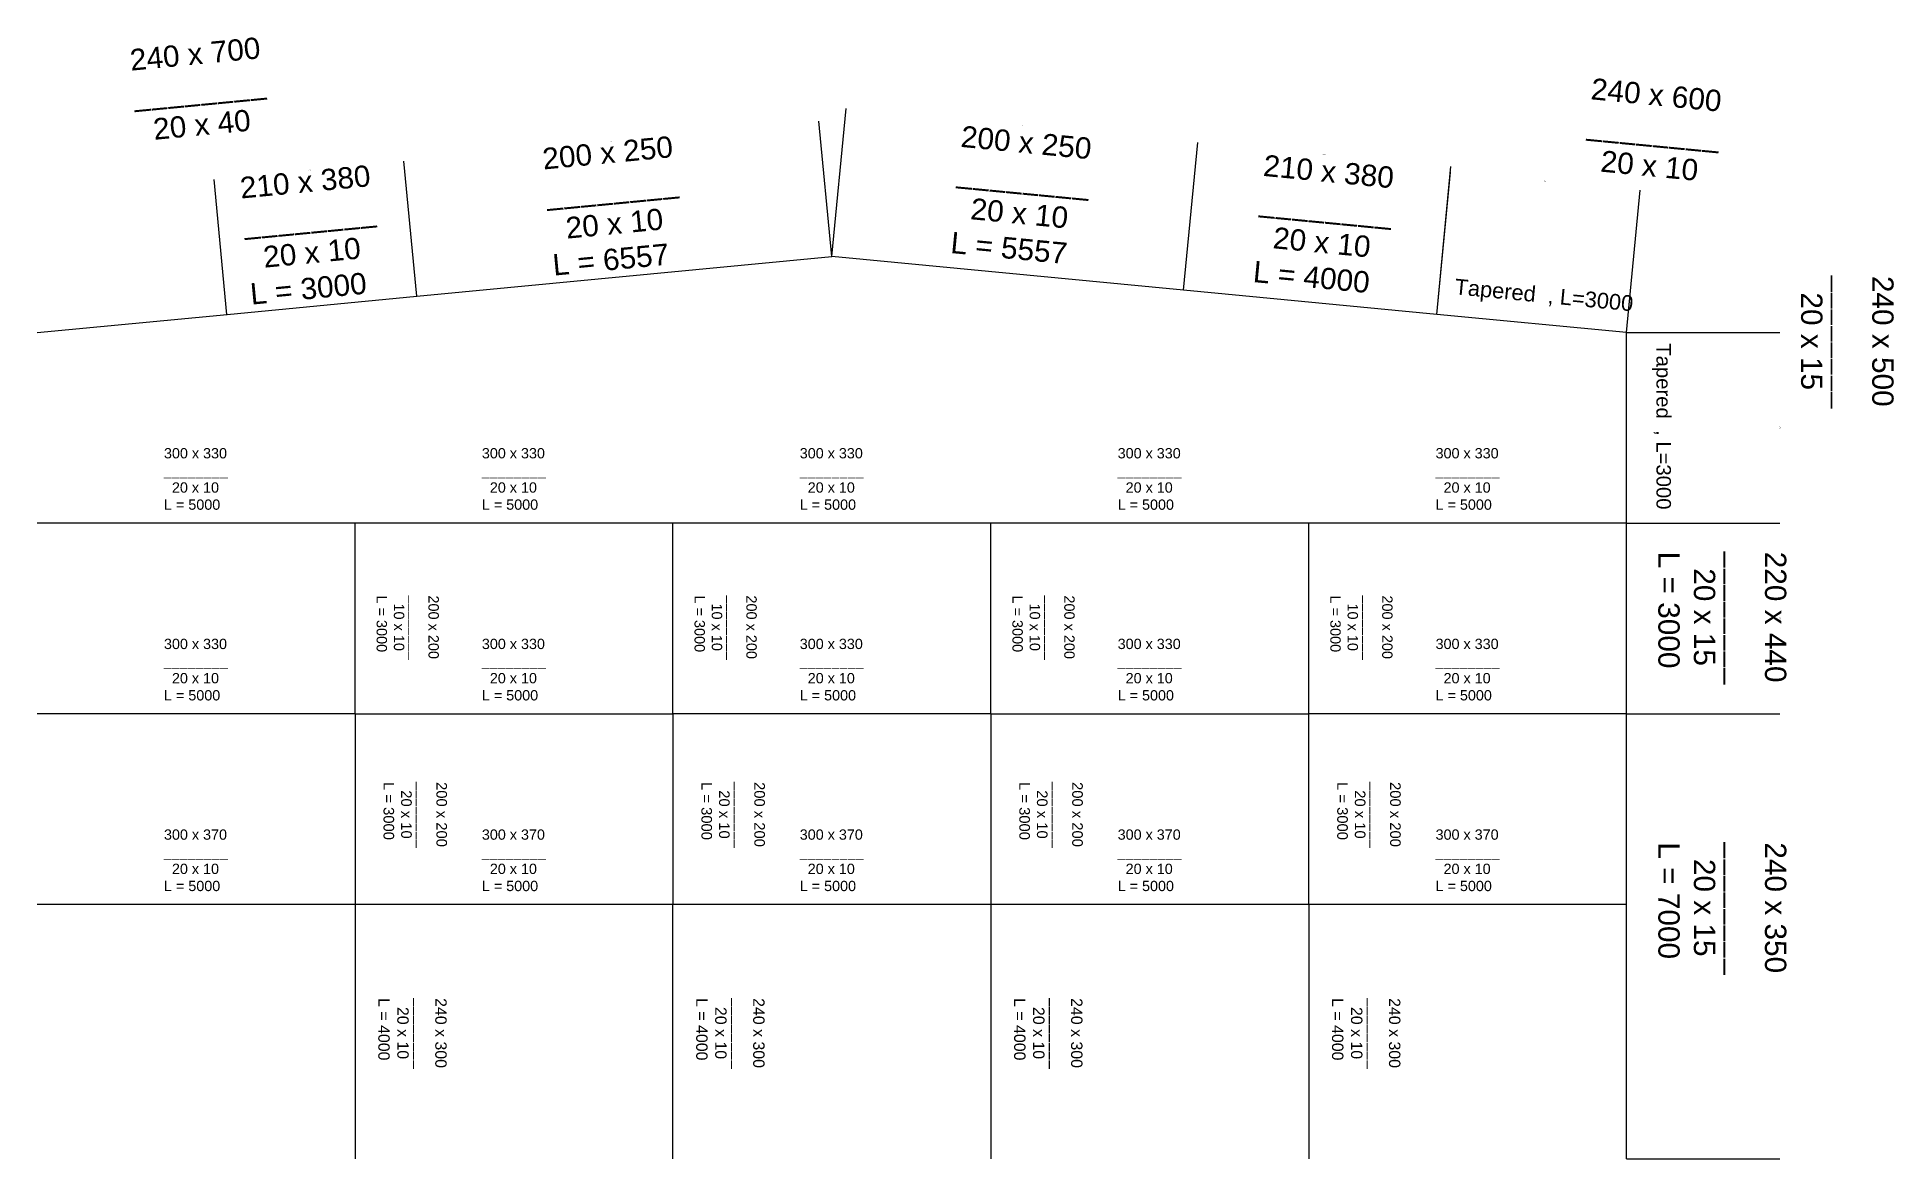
# Model space of a CAD drawing. Header units: inches. Extents: x 539545 to 636380, y 187858 to 261073.
# Drawn here: x 607177 to 636380, y 217930 to 235580 of the extents above; entities that cross this region are included whole.
import ezdxf

# ---------------------------------------------------------------- set-up
doc = ezdxf.new("R2010")
doc.units = ezdxf.units.IN
doc.header["$MEASUREMENT"] = 0
doc.layers.add('initial layout', color=7, linetype='Continuous')
doc.layers.add('sections', color=3, linetype='Continuous')
doc.styles.get("Standard").update_dxf_attribs({"font": 'arial.ttf'})
doc.dimstyles.new('section', dxfattribs={"dimtxt": 1e-05, "dimasz": 15, "dimexe": 0.0625, "dimexo": 0.0625, "dimgap": 10, "dimtad": 0, "dimtoh": 1, "dimzin": 0, "dimdsep": 46, "dimtxsty": 'Standard', "dimblk": 'OBLIQUE', "dimcen": 0.09, "dimsd1": 1, "dimsd2": 1, "dimclrd": 256, "dimclre": 256, "dimclrt": 256, "dimadec": 0, "dimazin": 0, "dimtfac": 1, "dimtofl": 0, "dimtmove": 0, "dimatfit": 3, "dimfxl": 1, "dimtfillclr": 256, "dimtolj": 1, "dimtzin": 0, "dimlwe": -1, "dimarcsym": 0})

msp = doc.modelspace()

# ---------------------------------------------------------------- texts
at = {"layer": 'sections'}
for height, rotation, p in [(246.10008, 354.5164096, (629462.167, 231534.832)), (228.35228, 270, (632645.485, 230763.253))]:
    msp.add_text('Tapered  , L=3000', height=height, rotation=rotation, dxfattribs=at).set_placement(p)
at = {"layer": 'sections', "attachment_point": 1}
for s, width, gutter_width, insert, char_height, rotation in [('240 x 700\\P________\\P  20 x 40', 2043.53838, 1676.963, (608621.431, 235385.213), 335.3927, 5.4835904), ('240 x 600\\P________\\P  20 x 10', 2043.53838, 1676.963, (631635.28, 234936.609), 335.3927, 354.5164096), ('200 x 250\\P________\\P  20 x 10\\PL = 6557', 2043.53838, 1676.963, (615109.236, 233830.15), 335.3927, 5.4835904), ('200 x 250\\P________\\P  20 x 10\\PL = 5557', 2043.53838, 1676.963, (621725.632, 234187.664), 335.3927, 354.5164096), ('210 x 380\\P________\\P  20 x 10\\PL = 4000', 2043.53838, 1676.963, (626482.496, 233731.005), 335.3927, 354.5164096), ('210 x 380\\P________\\P  20 x 10\\PL = 3000', 2043.53838, 1676.963, (610352.371, 233373.491), 335.3927, 5.4835904), ('240 x 500\\P________\\P  20 x 15', 2043.53838, 1676.963, (636374.704, 231823.212), 335.3927, 270), ('220 x 440\\P________\\P  20 x 15\\PL = 3000', 2043.53838, 1676.963, (634688.07, 227483.395), 335.3927, 270), ('200 x 200\\P________\\P  10 x 10\\PL = 3000', 993.66214, 815.417, (613494.842, 226795.825), 163.0833, 270), ('200 x 200\\P________\\P  10 x 10\\PL = 3000', 993.66214, 815.417, (618494.842, 226795.825), 163.0833, 270), ('200 x 200\\P________\\P  10 x 10\\PL = 3000', 993.66214, 815.417, (623494.842, 226795.825), 163.0833, 270), ('200 x 200\\P________\\P  10 x 10\\PL = 3000', 993.66214, 815.417, (628494.842, 226795.825), 163.0833, 270), ('200 x 200\\P________\\P  20 x 10\\PL = 3000', 1013.75745, 831.907, (613623.266, 223859.348), 166.3814, 270), ('200 x 200\\P________\\P  20 x 10\\PL = 3000', 1013.75745, 831.907, (618623.266, 223859.348), 166.3814, 270), ('200 x 200\\P________\\P  20 x 10\\PL = 3000', 1013.75745, 831.907, (623623.266, 223859.348), 166.3814, 270), ('200 x 200\\P________\\P  20 x 10\\PL = 3000', 1013.75745, 831.907, (628623.266, 223859.348), 166.3814, 270), ('240 x 350\\P________\\P  20 x 15\\PL = 7000', 2043.53838, 1676.963, (634688.07, 222910.728), 335.3927, 270), ('240 x 300\\P________\\P  20 x 10\\PL = 4000', 1091.7391, 895.9, (613618.039, 220459.787), 179.18, 270), ('240 x 300\\P________\\P  20 x 10\\PL = 4000', 1091.7391, 895.9, (618618.039, 220459.787), 179.18, 270), ('240 x 300\\P________\\P  20 x 10\\PL = 4000', 1091.7391, 895.9, (623618.039, 220459.787), 179.18, 270), ('240 x 300\\P________\\P  20 x 10\\PL = 4000', 1091.7391, 895.9, (628618.039, 220459.787), 179.18, 270)]:
    msp.add_mtext_dynamic_manual_height_columns(s, width=width, gutter_width=gutter_width, heights=[0], dxfattribs=dict(at, insert=insert, char_height=char_height, rotation=rotation))
at = {"layer": 'sections', "char_height": 161.6327, "attachment_point": 1}
for s, insert in [('300 x 330\\P________\\P  20 x 10\\PL = 5000', (609171.777, 229113.514)), ('300 x 330\\P________\\P  20 x 10\\PL = 5000', (614171.777, 229113.514)), ('300 x 330\\P________\\P  20 x 10\\PL = 5000', (619171.777, 229113.514)), ('300 x 330\\P________\\P  20 x 10\\PL = 5000', (624171.777, 229113.514)), ('300 x 330\\P________\\P  20 x 10\\PL = 5000', (629171.777, 229113.514)), ('300 x 330\\P________\\P  20 x 10\\PL = 5000', (609171.777, 226113.514)), ('300 x 330\\P________\\P  20 x 10\\PL = 5000', (614171.777, 226113.514)), ('300 x 330\\P________\\P  20 x 10\\PL = 5000', (619171.777, 226113.514)), ('300 x 330\\P________\\P  20 x 10\\PL = 5000', (624171.777, 226113.514)), ('300 x 330\\P________\\P  20 x 10\\PL = 5000', (629171.777, 226113.514)), ('300 x 370\\P________\\P  20 x 10\\PL = 5000', (609171.777, 223113.514)), ('300 x 370\\P________\\P  20 x 10\\PL = 5000', (614171.777, 223113.514)), ('300 x 370\\P________\\P  20 x 10\\PL = 5000', (619171.777, 223113.514)), ('300 x 370\\P________\\P  20 x 10\\PL = 5000', (624171.777, 223113.514)), ('300 x 370\\P________\\P  20 x 10\\PL = 5000', (629171.777, 223113.514))]:
    msp.add_mtext_dynamic_manual_height_columns(s, width=984.82342, gutter_width=808.163, heights=[0], dxfattribs=dict(at, insert=insert))

# ---------------------------------------------------------------- blocks, each defined once
blk = doc.blocks.new('*D273')
at = {"layer": 'Defpoints', "color": 0}
for p in [(612946, 233629), (613150, 231504), (610163, 231217)]:
    blk.add_point(p, dxfattribs=at)
at = {"layer": 'sections', "transparency": 16777216}
for p, q in [((613150, 231504), (612946, 233629)), ((610163, 231217), (609959, 233342))]:
    blk.add_line(p, q, dxfattribs=at)
at = {"layer": 'sections', "transparency": 16777216, "insert": (611452, 233486), "char_height": 10, "attachment_point": 5, "rotation": 5.4836}
blk.add_mtext('\\A1;3000.00', dxfattribs=at)
blk = doc.blocks.new('_Oblique')
at = {"color": 0, "linetype": 'ByBlock', "lineweight": -2}
blk.add_line((-0.5, -0.5), (0.5, 0.5), dxfattribs=at)
blk = doc.blocks.new('*D274')
at = {"layer": 'Defpoints', "color": 0}
for p in [(619473, 234256), (619677, 232130), (613150, 231504)]:
    blk.add_point(p, dxfattribs=at)
at = {"layer": 'sections', "transparency": 16777216}
for p, q in [((619677, 232130), (619473, 234256)), ((613150, 231504), (612946, 233629))]:
    blk.add_line(p, q, dxfattribs=at)
at = {"layer": 'sections', "transparency": 16777216, "insert": (616209, 233942), "char_height": 10, "attachment_point": 5, "rotation": 5.4836}
blk.add_mtext('\\A1;6557.47', dxfattribs=at)
blk = doc.blocks.new('*D275')
at = {"layer": 'Defpoints', "color": 0}
for p in [(632392, 233170), (629191, 231217), (632177, 230930)]:
    blk.add_point(p, dxfattribs=at)
at = {"layer": 'sections', "transparency": 16777216}
for p, q in [((629191, 231217), (629406, 233456)), ((632177, 230930), (632392, 233170))]:
    blk.add_line(p, q, dxfattribs=at)
at = {"layer": 'sections', "transparency": 16777216, "insert": (630899, 233313), "char_height": 10, "attachment_point": 5, "rotation": 354.5164}
blk.add_mtext('\\A1;3000.00', dxfattribs=at)
blk = doc.blocks.new('*D279')
at = {"layer": 'Defpoints', "color": 0}
for p in [(625432, 233924), (625209, 231599), (629191, 231217)]:
    blk.add_point(p, dxfattribs=at)
at = {"layer": 'sections', "transparency": 16777216}
for p, q in [((625209, 231599), (625432, 233924)), ((629191, 231217), (629414, 233542))]:
    blk.add_line(p, q, dxfattribs=at)
at = {"layer": 'sections', "transparency": 16777216, "insert": (627423, 233733), "char_height": 10, "attachment_point": 5, "rotation": 354.5164}
blk.add_mtext('\\A1;4000.00', dxfattribs=at)
blk = doc.blocks.new('*D281')
at = {"layer": 'Defpoints', "color": 0}
for p in [(619900, 234455), (619677, 232130), (625209, 231599)]:
    blk.add_point(p, dxfattribs=at)
at = {"layer": 'sections', "transparency": 16777216}
for p, q in [((619677, 232130), (619900, 234456)), ((625209, 231599), (625432, 233924))]:
    blk.add_line(p, q, dxfattribs=at)
at = {"layer": 'sections', "transparency": 16777216, "insert": (622666, 234190), "char_height": 10, "attachment_point": 5, "rotation": 354.5164}
blk.add_mtext('\\A1;5557.47', dxfattribs=at)
blk = doc.blocks.new('*D282')
at = {"layer": 'Defpoints', "color": 0}
for p in [(632177, 227930), (634587, 227930), (632177, 224930)]:
    blk.add_point(p, dxfattribs=at)
at = {"layer": 'sections', "transparency": 16777216}
for p, q in [((632177, 227930), (634587, 227930)), ((632177, 224930), (634587, 224930))]:
    blk.add_line(p, q, dxfattribs=at)
at = {"layer": 'sections', "transparency": 16777216, "insert": (634587, 226430), "char_height": 10, "attachment_point": 5, "rotation": 90}
blk.add_mtext('\\A1;3000.00', dxfattribs=at)
blk = doc.blocks.new('*D283')
at = {"layer": 'Defpoints', "color": 0}
for p in [(632177, 230930), (634587, 230930), (632177, 227930)]:
    blk.add_point(p, dxfattribs=at)
at = {"layer": 'sections', "transparency": 16777216}
for p, q in [((632177, 230930), (634587, 230930)), ((632177, 227930), (634587, 227930))]:
    blk.add_line(p, q, dxfattribs=at)
at = {"layer": 'sections', "transparency": 16777216, "insert": (634587, 229430), "char_height": 10, "attachment_point": 5, "rotation": 90}
blk.add_mtext('\\A1;3000.00', dxfattribs=at)
blk = doc.blocks.new('*D292')
at = {"layer": 'Defpoints', "color": 0}
for p in [(632177, 224930), (634587, 224930), (632177, 217930)]:
    blk.add_point(p, dxfattribs=at)
at = {"layer": 'sections', "transparency": 16777216}
for p, q in [((632177, 224930), (634587, 224930)), ((632177, 217930), (634587, 217930))]:
    blk.add_line(p, q, dxfattribs=at)
at = {"layer": 'sections', "transparency": 16777216, "insert": (634587, 221430), "char_height": 10, "attachment_point": 5, "rotation": 90}
blk.add_mtext('\\A1;7000.00', dxfattribs=at)

# ---------------------------------------------------------------- dimensions: what is measured, and where the dimension line sits
at = {"layer": 'sections'}
for p1, p2, distance, picture, middle in [((613149.541, 231503.665), (619676.999, 232130.301), 2135.065, '*D274', (616209.242, 233942.276)), ((625209.034, 231599.225), (619676.999, 232130.301), -2335.861, '*D281', (622666.233, 234189.934)), ((629190.728, 231216.983), (625209.034, 231599.225), -2335.799, '*D279', (627423.092, 233733.213)), ((610163.27, 231216.983), (613149.541, 231503.665), 2135.002, '*D273', (611452.383, 233485.555)), ((629190.728, 231216.983), (632176.999, 230930.301), 2249.567, '*D275', (630898.834, 233312.914))]:
    dim = msp.add_aligned_dim(p1=p1, p2=p2, distance=distance, dimstyle='section', override={"dimtxt": 10}, dxfattribs=at)
    dim.commit()
    dim.dimension.update_dxf_attribs({"geometry": picture, "text_midpoint": middle})
for base, p1, p2, picture, middle in [((634587.211, 230930.301), (632176.999, 227930.301), (632176.999, 230930.301), '*D283', (634587.211, 229430.301)), ((634587.148, 227930.301), (632176.999, 224930.301), (632176.999, 227930.301), '*D282', (634587.148, 226430.301)), ((634587.211, 224930.301), (632176.999, 217930.301), (632176.999, 224930.301), '*D292', (634587.211, 221430.301))]:
    dim = msp.add_linear_dim(base=base, p1=p1, p2=p2, angle=90, dimstyle='section', override={"dimtxt": 10}, dxfattribs=at)
    dim.commit()
    dim.dimension.update_dxf_attribs({"geometry": picture, "text_midpoint": middle})

# ---------------------------------------------------------------- linework, layer by layer
at = {"layer": 'initial layout'}
for p, q in [((613149.541, 231503.665), (619676.999, 232130.301)), ((625209.034, 231599.225), (619676.999, 232130.301)), ((629190.728, 231216.983), (625209.034, 231599.225)), ((610163.27, 231216.983), (613149.541, 231503.665)), ((607176.999, 230930.301), (610163.27, 231216.983)), ((632176.999, 230930.301), (629190.728, 231216.983)), ((632176.999, 227930.301), (632176.999, 230930.301)), ((612176.999, 227930.301), (607176.999, 227930.301)), ((612176.999, 224930.301), (612176.999, 227930.301)), ((617176.999, 227930.301), (612176.999, 227930.301)), ((617176.999, 224930.301), (617176.999, 227930.301)), ((622176.999, 227930.301), (617176.999, 227930.301)), ((622176.999, 224930.301), (622176.999, 227930.301)), ((627176.999, 227930.301), (622176.999, 227930.301)), ((627176.999, 224930.301), (627176.999, 227930.301)), ((632176.999, 227930.301), (627176.999, 227930.301)), ((632176.999, 224930.301), (632176.999, 227930.301)), ((612176.999, 224930.301), (607176.999, 224930.301)), ((612176.999, 224930.301), (612176.999, 221930.301)), ((612176.999, 224930.301), (612176.999, 221930.301)), ((612176.999, 224930.301), (617176.999, 224930.301)), ((622176.999, 224930.301), (617176.999, 224930.301)), ((617176.999, 224930.301), (617176.999, 221930.301)), ((617176.999, 224930.301), (617176.999, 221930.301)), ((622176.999, 224930.301), (622176.999, 221930.301)), ((622176.999, 224930.301), (622176.999, 221930.301)), ((622176.999, 224930.301), (627176.999, 224930.301)), ((632176.999, 224930.301), (627176.999, 224930.301)), ((627176.999, 221930.301), (627176.999, 224930.301)), ((632176.999, 217930.301), (632176.999, 224930.301)), ((612176.999, 221930.301), (607176.999, 221930.301)), ((612176.999, 221930.301), (612176.999, 217930.301)), ((617176.999, 221930.301), (612176.999, 221930.301)), ((622176.999, 221930.301), (617176.999, 221930.301)), ((617176.999, 217930.301), (617176.999, 221930.301)), ((622176.999, 221930.301), (622176.999, 217930.301)), ((627176.999, 221930.301), (622176.999, 221930.301)), ((632176.999, 221930.301), (627176.999, 221930.301)), ((627176.999, 221930.301), (627176.999, 217930.301))]:
    msp.add_line(p, q, dxfattribs=at)

msp.set_redraw_order([(e.dxf.handle, doc.entitydb.next_handle()) for e in msp.query("TEXT MTEXT ATTDEF DIMENSION ARC_DIMENSION")])  # texts and dimensions are drawn at this point

doc.saveas('drawing.dxf')
